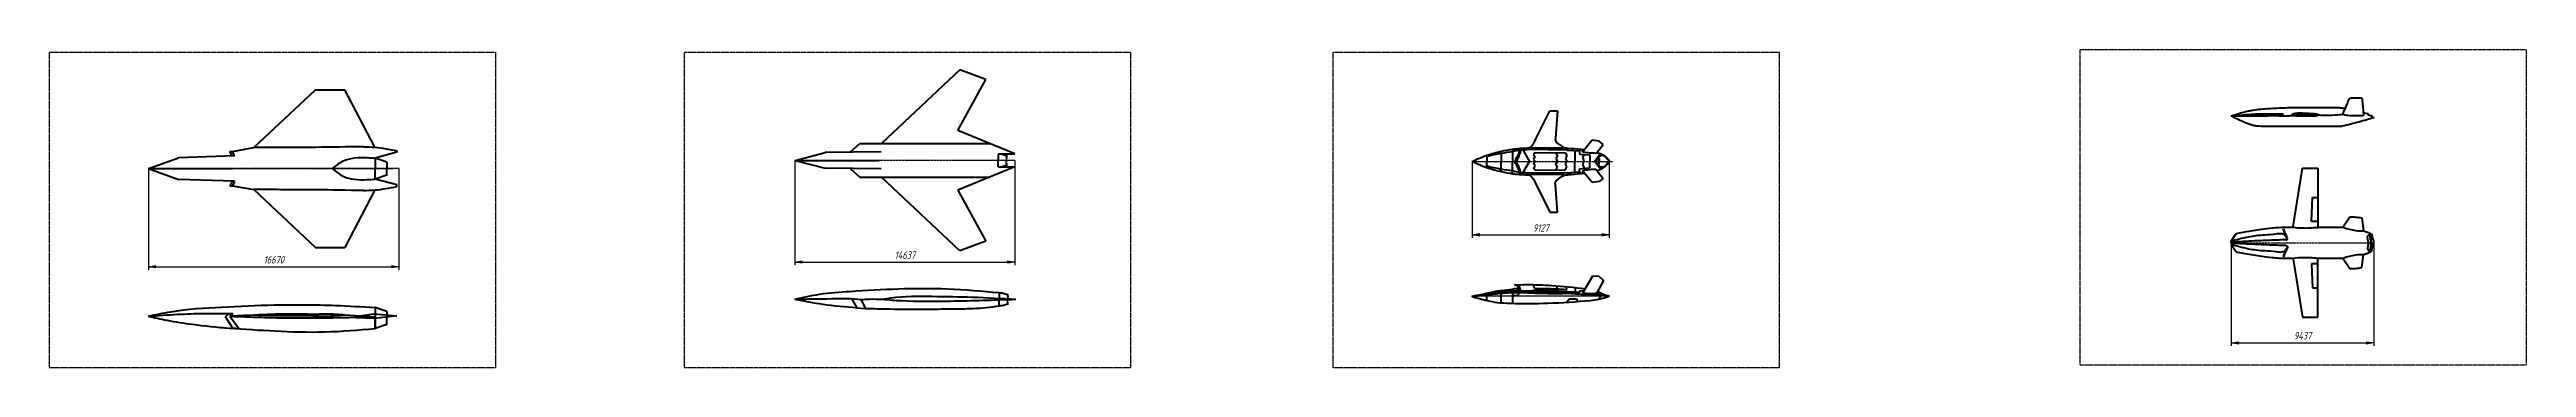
# Model space of a CAD drawing. Header units: millimetres. Extents: x 0 to 1932156, y -475559 to 1027176.
# Drawn here: x 27582 to 29230, y -231651 to -231440 of the extents above; entities that cross this region are included whole.
import ezdxf

# ---------------------------------------------------------------- set-up
doc = ezdxf.new("R2010")
doc.units = ezdxf.units.MM
doc.linetypes.add('CENTER', pattern=[2, 1.25, -0.25, 0.25, -0.25])
doc.linetypes.add('DASHED', pattern=[0.75, 0.5, -0.25])
for name, color, linetype, lineweight in [('_axes (Оси)', 6, 'CENTER', 30), ('_basic (Основной)', 4, 'Continuous', 60), ('_contour (Тонкий)', 7, 'Continuous', 30), ('_invisible (Невидимый)', 1, 'DASHED', 30)]:
    doc.layers.add(name, color=color, linetype=linetype, lineweight=lineweight)
doc.styles.add('ESKD', font='eskd.shx', dxfattribs={"oblique": 15, "height": 5})
doc.dimstyles.new('ESKD', dxfattribs={"dimtxt": 5, "dimasz": 5, "dimexe": 2, "dimexo": 0, "dimgap": 2, "dimtad": 1, "dimtoh": 1, "dimzin": 12, "dimdsep": 46, "dimtxsty": 'ESKD', "dimblk1": 'OPEN', "dimblk2": 'OPEN', "dimsah": 1, "dimcen": 5, "dimclrd": 256, "dimclre": 256, "dimclrt": 2, "dimadec": 0, "dimazin": 0, "dimtfac": 1, "dimtmove": 0, "dimatfit": 3, "dimldrblk": 'OPEN', "dimfxl": 1, "dimtolj": 1, "dimtzin": 12, "dimlwd": -1, "dimlwe": -1, "dimarcsym": 0})

msp = doc.modelspace()

# ---------------------------------------------------------------- blocks, each defined once
blk = doc.blocks.new('_OPEN')
at = {"color": 0, "linetype": 'ByBlock'}
for p, q in [((-1, 0.17), (0, 0)), ((0, 0), (-1, -0.17)), ((0, 0), (-1, 0))]:
    blk.add_line(p, q, dxfattribs=at)
blk = doc.blocks.new('*D89')
at = {"layer": '_contour (Тонкий)', "transparency": 16777216}
for p, q in [((27647.9, -231519), (27647.9, -231586.3)), ((27814.6, -231519), (27814.6, -231586.3)), ((27652.9, -231584.3), (27809.6, -231584.3))]:
    blk.add_line(p, q, dxfattribs=at)
at = {"layer": 'Defpoints', "color": 0, "transparency": 16777216}
for p in [(27647.9, -231519), (27814.6, -231519), (27814.6, -231584.3)]:
    blk.add_point(p, dxfattribs=at)
at = {"layer": '_contour (Тонкий)', "transparency": 16777216, "xscale": 5, "yscale": 5, "zscale": 5, "rotation": 180}
blk.add_blockref('_OPEN', (27647.9, -231584.3), dxfattribs=at)
at = {"layer": '_contour (Тонкий)', "transparency": 16777216, "xscale": 5, "yscale": 5, "zscale": 5}
blk.add_blockref('_OPEN', (27814.6, -231584.3), dxfattribs=at)
at = {"layer": '_contour (Тонкий)', "color": 2, "transparency": 16777216, "insert": (27731.3, -231579.7), "char_height": 5, "attachment_point": 5, "style": 'ESKD'}
blk.add_mtext('\\A1;16670', dxfattribs=at)
blk = doc.blocks.new('*D90')
at = {"layer": '_contour (Тонкий)', "transparency": 16777216}
for p, q in [((28078.1, -231513.5), (28078.1, -231583.2)), ((28224.4, -231513.5), (28224.4, -231583.2)), ((28083.1, -231581.2), (28219.4, -231581.2))]:
    blk.add_line(p, q, dxfattribs=at)
at = {"layer": 'Defpoints', "color": 0, "transparency": 16777216}
for p in [(28078.1, -231513.5), (28224.4, -231513.5), (28224.4, -231581.2)]:
    blk.add_point(p, dxfattribs=at)
at = {"layer": '_contour (Тонкий)', "transparency": 16777216, "xscale": 5, "yscale": 5, "zscale": 5, "rotation": 180}
blk.add_blockref('_OPEN', (28078.1, -231581.2), dxfattribs=at)
at = {"layer": '_contour (Тонкий)', "transparency": 16777216, "xscale": 5, "yscale": 5, "zscale": 5}
blk.add_blockref('_OPEN', (28224.4, -231581.2), dxfattribs=at)
at = {"layer": '_contour (Тонкий)', "color": 2, "transparency": 16777216, "insert": (28151.3, -231576.6), "char_height": 5, "attachment_point": 5, "style": 'ESKD'}
blk.add_mtext('\\A1;14637', dxfattribs=at)
blk = doc.blocks.new('*D91')
at = {"layer": '_contour (Тонкий)', "transparency": 16777216}
for p, q in [((28528.9, -231514.2), (28528.9, -231565.1)), ((28620.1, -231514.2), (28620.1, -231565.1)), ((28533.9, -231563.1), (28615.1, -231563.1))]:
    blk.add_line(p, q, dxfattribs=at)
at = {"layer": 'Defpoints', "color": 0, "transparency": 16777216}
for p in [(28528.9, -231514.2), (28620.1, -231514.2), (28620.1, -231563.1)]:
    blk.add_point(p, dxfattribs=at)
at = {"layer": '_contour (Тонкий)', "transparency": 16777216, "xscale": 5, "yscale": 5, "zscale": 5, "rotation": 180}
blk.add_blockref('_OPEN', (28528.9, -231563.1), dxfattribs=at)
at = {"layer": '_contour (Тонкий)', "transparency": 16777216, "xscale": 5, "yscale": 5, "zscale": 5}
blk.add_blockref('_OPEN', (28620.1, -231563.1), dxfattribs=at)
at = {"layer": '_contour (Тонкий)', "color": 2, "transparency": 16777216, "insert": (28574.5, -231558.5), "char_height": 5, "attachment_point": 5, "style": 'ESKD'}
blk.add_mtext('\\A1;9127', dxfattribs=at)
blk = doc.blocks.new('*D92')
at = {"layer": '_contour (Тонкий)', "transparency": 16777216}
for p, q in [((29034, -231568.3), (29034, -231637.1)), ((29128.8, -231568.3), (29128.8, -231637.1)), ((29039, -231635.1), (29123.8, -231635.1))]:
    blk.add_line(p, q, dxfattribs=at)
at = {"layer": 'Defpoints', "color": 0, "transparency": 16777216}
for p in [(29034, -231568.3), (29128.8, -231568.3), (29128.8, -231635.1)]:
    blk.add_point(p, dxfattribs=at)
at = {"layer": '_contour (Тонкий)', "transparency": 16777216, "xscale": 5, "yscale": 5, "zscale": 5, "rotation": 180}
blk.add_blockref('_OPEN', (29034, -231635.1), dxfattribs=at)
at = {"layer": '_contour (Тонкий)', "transparency": 16777216, "xscale": 5, "yscale": 5, "zscale": 5}
blk.add_blockref('_OPEN', (29128.8, -231635.1), dxfattribs=at)
at = {"layer": '_contour (Тонкий)', "color": 2, "transparency": 16777216, "insert": (29081.4, -231630.3), "char_height": 5, "attachment_point": 5, "style": 'ESKD'}
blk.add_mtext('\\A1;9437', dxfattribs=at)

# ---------------------------------------------------------------- dimensions: what is measured, and where the dimension line sits
at = {"layer": '_contour (Тонкий)', "color": 4, "transparency": 33554687}
dim = msp.add_linear_dim(base=(27814.591, -231584.303), p1=(27647.946, -231518.975), p2=(27814.591, -231518.975), text='16670', dimstyle='ESKD', dxfattribs=at)
dim.commit()
dim.dimension.update_dxf_attribs({"geometry": '*D89', "text_midpoint": (27731.268, -231579.7)})
for p1, p2, distance, text, picture, middle in [((28078.068, -231513.461), (28224.434, -231513.461), -67.777, '14637', '*D90', (28151.251, -231576.608)), ((28528.865, -231514.157), (28620.139, -231514.157), -48.918, '9127', '*D91', (28574.502, -231558.472)), ((29034.019, -231568.314), (29128.751, -231568.314), -66.769, '9437', '*D92', (29081.385, -231630.35))]:
    dim = msp.add_aligned_dim(p1=p1, p2=p2, distance=distance, text=text, dimstyle='ESKD', dxfattribs=at)
    dim.commit()
    dim.dimension.update_dxf_attribs({"geometry": picture, "text_midpoint": middle})

# ---------------------------------------------------------------- linework, layer by layer
at = {"layer": '_axes (Оси)', "transparency": 33554687}
for p, q in [((27647.891, -231518.975), (27768.791, -231518.975)), ((27647.891, -231518.975), (27810.95, -231518.975)), ((27647.891, -231518.975), (27798.691, -231518.975)), ((27647.891, -231518.975), (27768.791, -231518.975)), ((27647.891, -231518.975), (27810.95, -231518.975)), ((27647.891, -231518.975), (27798.691, -231518.975)), ((27814.591, -231518.975), (27647.891, -231518.975)), ((27647.891, -231518.975), (27768.791, -231518.975)), ((27647.891, -231518.975), (27810.95, -231518.975)), ((27647.891, -231518.975), (27798.691, -231518.975)), ((27647.891, -231518.975), (27768.791, -231518.975)), ((27647.891, -231518.975), (27810.95, -231518.975)), ((27647.891, -231518.975), (27798.691, -231518.975)), ((27814.591, -231518.975), (27647.891, -231518.975)), ((27647.891, -231518.975), (27768.791, -231518.975)), ((27647.891, -231518.975), (27810.95, -231518.975)), ((27647.891, -231518.975), (27798.691, -231518.975)), ((27647.891, -231518.975), (27768.791, -231518.975)), ((27647.891, -231518.975), (27810.95, -231518.975)), ((27647.891, -231518.975), (27798.691, -231518.975)), ((27814.591, -231518.975), (27647.891, -231518.975)), ((27647.891, -231518.975), (27768.791, -231518.975)), ((27647.891, -231518.975), (27810.95, -231518.975)), ((27647.891, -231518.975), (27798.691, -231518.975)), ((27647.891, -231518.975), (27768.791, -231518.975)), ((27647.891, -231518.975), (27810.95, -231518.975)), ((27647.891, -231518.975), (27798.691, -231518.975)), ((27814.591, -231518.975), (27647.891, -231518.975)), ((27647.891, -231518.975), (27768.791, -231518.975)), ((27647.891, -231518.975), (27810.95, -231518.975)), ((27647.891, -231518.975), (27798.691, -231518.975)), ((27647.891, -231518.975), (27768.791, -231518.975)), ((27647.891, -231518.975), (27810.95, -231518.975)), ((27647.891, -231518.975), (27798.691, -231518.975)), ((27814.591, -231518.975), (27647.891, -231518.975)), ((27647.891, -231518.975), (27768.791, -231518.975)), ((27647.891, -231518.975), (27810.95, -231518.975)), ((27647.891, -231518.975), (27798.691, -231518.975)), ((27647.891, -231518.975), (27768.791, -231518.975)), ((27647.891, -231518.975), (27810.95, -231518.975)), ((27647.891, -231518.975), (27798.691, -231518.975)), ((27814.591, -231518.975), (27647.891, -231518.975)), ((27647.891, -231518.975), (27768.791, -231518.975)), ((27647.891, -231518.975), (27810.95, -231518.975)), ((27647.891, -231518.975), (27798.691, -231518.975)), ((27647.891, -231518.975), (27768.791, -231518.975)), ((27647.891, -231518.975), (27810.95, -231518.975)), ((27647.891, -231518.975), (27798.691, -231518.975)), ((27814.591, -231518.975), (27647.891, -231518.975)), ((27647.891, -231518.975), (27768.791, -231518.975)), ((27647.891, -231518.975), (27810.95, -231518.975)), ((27647.891, -231518.975), (27798.691, -231518.975)), ((27647.891, -231518.975), (27768.791, -231518.975)), ((27647.891, -231518.975), (27810.95, -231518.975)), ((27647.891, -231518.975), (27798.691, -231518.975)), ((27814.591, -231518.975), (27647.891, -231518.975)), ((27647.891, -231518.975), (27768.791, -231518.975)), ((27647.891, -231518.975), (27810.95, -231518.975)), ((27647.891, -231518.975), (27798.691, -231518.975)), ((27647.891, -231518.975), (27768.791, -231518.975)), ((27647.891, -231518.975), (27810.95, -231518.975)), ((27647.891, -231518.975), (27798.691, -231518.975)), ((27814.591, -231518.975), (27647.891, -231518.975)), ((27647.891, -231518.975), (27768.791, -231518.975)), ((27647.891, -231518.975), (27810.95, -231518.975)), ((27647.891, -231518.975), (27798.691, -231518.975)), ((27647.891, -231518.975), (27768.791, -231518.975)), ((27647.891, -231518.975), (27810.95, -231518.975)), ((27647.891, -231518.975), (27798.691, -231518.975)), ((27814.591, -231518.975), (27647.891, -231518.975)), ((27647.891, -231518.975), (27768.791, -231518.975)), ((27647.891, -231518.975), (27810.95, -231518.975)), ((27647.891, -231518.975), (27798.691, -231518.975)), ((27647.891, -231518.975), (27768.791, -231518.975)), ((27647.891, -231518.975), (27810.95, -231518.975)), ((27647.891, -231518.975), (27798.691, -231518.975)), ((27814.591, -231518.975), (27647.891, -231518.975)), ((27647.891, -231518.975), (27768.791, -231518.975)), ((27647.891, -231518.975), (27810.95, -231518.975)), ((27647.891, -231518.975), (27798.691, -231518.975)), ((27647.891, -231518.975), (27768.791, -231518.975)), ((27647.891, -231518.975), (27810.95, -231518.975)), ((27647.891, -231518.975), (27798.691, -231518.975)), ((27814.591, -231518.975), (27647.891, -231518.975)), ((27647.891, -231518.975), (27768.791, -231518.975)), ((27647.891, -231518.975), (27810.95, -231518.975)), ((27647.891, -231518.975), (27798.691, -231518.975)), ((27647.891, -231518.975), (27768.791, -231518.975)), ((27647.891, -231518.975), (27810.95, -231518.975)), ((27647.891, -231518.975), (27798.691, -231518.975)), ((27814.591, -231518.975), (27647.891, -231518.975)), ((27647.891, -231518.975), (27768.791, -231518.975)), ((27647.891, -231518.975), (27810.95, -231518.975)), ((27647.891, -231518.975), (27798.691, -231518.975)), ((27647.891, -231518.975), (27768.791, -231518.975)), ((27647.891, -231518.975), (27810.95, -231518.975)), ((27647.891, -231518.975), (27798.691, -231518.975)), ((27814.591, -231518.975), (27647.891, -231518.975)), ((27647.891, -231518.975), (27768.791, -231518.975)), ((27647.891, -231518.975), (27810.95, -231518.975)), ((27647.891, -231518.975), (27798.691, -231518.975)), ((27647.891, -231518.975), (27768.791, -231518.975)), ((27647.891, -231518.975), (27810.95, -231518.975)), ((27647.891, -231518.975), (27798.691, -231518.975)), ((27814.591, -231518.975), (27647.891, -231518.975)), ((27647.891, -231518.975), (27768.791, -231518.975)), ((27647.891, -231518.975), (27810.95, -231518.975)), ((27647.891, -231518.975), (27798.691, -231518.975)), ((27647.891, -231518.975), (27768.791, -231518.975)), ((27647.891, -231518.975), (27810.95, -231518.975)), ((27647.891, -231518.975), (27798.691, -231518.975)), ((27814.591, -231518.975), (27647.891, -231518.975)), ((28224.434, -231513.461), (28078.134, -231513.461)), ((28224.434, -231513.461), (28078.134, -231513.461)), ((28528.865, -231514.157), (28622.442, -231514.157)), ((28528.865, -231514.157), (28622.442, -231514.157)), ((29034.019, -231568.314), (29128.751, -231568.314)), ((29034.019, -231568.314), (29128.751, -231568.314))]:
    msp.add_line(p, q, dxfattribs=at)
at = {"layer": '_basic (Основной)', "transparency": 33554687}
for p, q in [((28187.843, -231453.253), (28135.655, -231502.261)), ((28186.475, -231493.6), (28205.242, -231459.526)), ((28205.242, -231459.526), (28187.843, -231453.253)), ((27718.115, -231504.975), (27759.041, -231466.43)), ((27759.041, -231466.43), (27778.541, -231466.43)), ((27798.592, -231504.764), (27778.541, -231466.43)), ((28224.434, -231509.042), (28186.475, -231493.6)), ((28570.994, -231499.66), (28580.472, -231480.397)), ((28580.472, -231480.397), (28585.66, -231480.395)), ((28585.66, -231480.395), (28584.226, -231498.636)), ((29081.482, -231483.104), (29074.657, -231482.931)), ((29127.634, -231483.798), (29127.634, -231484.972)), ((29127.634, -231484.972), (29129.037, -231484.972)), ((27647.891, -231518.975), (27667.993, -231511.826)), ((27705.161, -231510.531), (27667.993, -231511.826)), ((27703.61, -231510.693), (27702.115, -231507.475)), ((27702.115, -231507.475), (27703.741, -231507.475)), ((27703.741, -231507.475), (27718.115, -231504.975)), ((27705.161, -231510.531), (27703.741, -231507.475)), ((27798.723, -231512.005), (27798.803, -231518.975)), ((27813.234, -231508.101), (27798.803, -231511.983)), ((27806.464, -231514.683), (27798.803, -231511.983)), ((27813.234, -231507.045), (27813.234, -231508.101)), ((28078.21, -231513.461), (28098.311, -231508.321)), ((28135.479, -231507.777), (28098.311, -231508.321)), ((28115.174, -231507.777), (28121.23, -231502.261)), ((28121.23, -231502.261), (28207.764, -231502.261)), ((28213.37, -231509.042), (28213.37, -231513.461)), ((28213.37, -231509.042), (28224.434, -231509.042)), ((28213.37, -231509.223), (28215.284, -231509.223)), ((28215.284, -231509.223), (28219.333, -231510.424)), ((28219.281, -231510.868), (28218.537, -231511.326)), ((28218.537, -231511.326), (28219.241, -231511.966)), ((28219.241, -231511.966), (28218.558, -231512.718)), ((28219.333, -231510.424), (28218.85, -231510.633)), ((28218.85, -231510.633), (28219.281, -231510.868)), ((28538.493, -231510.088), (28538.493, -231514.157)), ((28548.215, -231507.384), (28548.215, -231514.157)), ((28555.763, -231505.955), (28555.763, -231514.157)), ((28562.524, -231506.566), (28567.085, -231514.157)), ((28566.134, -231506.332), (28564.532, -231505.283)), ((28592.016, -231506.593), (28566.134, -231506.332)), ((28567.923, -231505.425), (28566.961, -231504.923)), ((28589.681, -231505.429), (28567.923, -231505.425)), ((28570.649, -231511.198), (28569.602, -231512.783)), ((28570.707, -231508.212), (28569.714, -231509.714)), ((28569.714, -231509.714), (28570.649, -231511.198)), ((28570.707, -231508.212), (28591.04, -231508.48)), ((28584.532, -231508.394), (28585.507, -231510.386)), ((28585.507, -231510.386), (28584.537, -231512.215)), ((28584.537, -231512.215), (28585.572, -231514.157)), ((28590.346, -231504.955), (28589.681, -231505.429)), ((28591.925, -231510.461), (28590.893, -231512.245)), ((28590.893, -231512.245), (28591.856, -231514.157)), ((28591.04, -231508.48), (28591.925, -231510.461)), ((28592.929, -231505.369), (28592.016, -231506.593)), ((28592.016, -231506.593), (28600.342, -231507.194)), ((28597.217, -231506.968), (28597.243, -231514.157)), ((28600.342, -231507.194), (28600.837, -231506.037)), ((28600.342, -231507.194), (28600.345, -231509.285)), ((28600.345, -231509.285), (28607.07, -231509.816)), ((28602.466, -231511.826), (28603.264, -231509.515)), ((28602.466, -231511.826), (28603.202, -231514.157)), ((28608.723, -231500.046), (28602.944, -231507.041)), ((28607.07, -231509.816), (28607.07, -231514.157)), ((28613.421, -231500.775), (28608.723, -231500.046)), ((28614.178, -231508.945), (28610.375, -231514.157)), ((28611.249, -231508.819), (28616.01, -231502.835)), ((28613.264, -231512.242), (28612.182, -231512.235)), ((28613.123, -231512.241), (28613.112, -231514.157)), ((28613.264, -231512.242), (28613.264, -231514.157)), ((28616.01, -231502.835), (28613.421, -231500.775)), ((27647.891, -231518.975), (27687.891, -231518.975)), ((27647.891, -231518.975), (27703.891, -231518.975)), ((27647.891, -231518.975), (27667.993, -231526.124)), ((27647.891, -231518.975), (27687.891, -231518.975)), ((27647.891, -231518.975), (27703.891, -231518.975)), ((27647.891, -231518.975), (27687.891, -231518.975)), ((27647.891, -231518.975), (27703.891, -231518.975)), ((27647.891, -231518.975), (27687.891, -231518.975)), ((27647.891, -231518.975), (27703.891, -231518.975)), ((27647.891, -231518.975), (27687.891, -231518.975)), ((27647.891, -231518.975), (27703.891, -231518.975)), ((27647.891, -231518.975), (27687.891, -231518.975)), ((27647.891, -231518.975), (27703.891, -231518.975)), ((27647.891, -231518.975), (27687.891, -231518.975)), ((27647.891, -231518.975), (27703.891, -231518.975)), ((27647.891, -231518.975), (27687.891, -231518.975)), ((27647.891, -231518.975), (27703.891, -231518.975)), ((27647.891, -231518.975), (27687.891, -231518.975)), ((27647.891, -231518.975), (27703.891, -231518.975)), ((27647.891, -231518.975), (27687.891, -231518.975)), ((27647.891, -231518.975), (27703.891, -231518.975)), ((27647.891, -231518.975), (27687.891, -231518.975)), ((27647.891, -231518.975), (27703.891, -231518.975)), ((27647.891, -231518.975), (27687.891, -231518.975)), ((27647.891, -231518.975), (27703.891, -231518.975)), ((27647.891, -231518.975), (27687.891, -231518.975)), ((27647.891, -231518.975), (27703.891, -231518.975)), ((27647.891, -231518.975), (27687.891, -231518.975)), ((27647.891, -231518.975), (27703.891, -231518.975)), ((27647.891, -231518.975), (27687.891, -231518.975)), ((27647.891, -231518.975), (27703.891, -231518.975)), ((27647.891, -231518.975), (27687.891, -231518.975)), ((27647.891, -231518.975), (27703.891, -231518.975)), ((27647.891, -231518.975), (27687.891, -231518.975)), ((27647.891, -231518.975), (27703.891, -231518.975)), ((27647.891, -231518.975), (27687.891, -231518.975)), ((27647.891, -231518.975), (27703.891, -231518.975)), ((27647.891, -231518.975), (27687.891, -231518.975)), ((27647.891, -231518.975), (27703.891, -231518.975)), ((27647.891, -231518.975), (27687.891, -231518.975)), ((27647.891, -231518.975), (27703.891, -231518.975)), ((27647.891, -231518.975), (27687.891, -231518.975)), ((27647.891, -231518.975), (27703.891, -231518.975)), ((27647.891, -231518.975), (27687.891, -231518.975)), ((27647.891, -231518.975), (27703.891, -231518.975)), ((27647.891, -231518.975), (27687.891, -231518.975)), ((27647.891, -231518.975), (27703.891, -231518.975)), ((27647.891, -231518.975), (27687.891, -231518.975)), ((27647.891, -231518.975), (27703.891, -231518.975)), ((27647.891, -231518.975), (27687.891, -231518.975)), ((27647.891, -231518.975), (27703.891, -231518.975)), ((27647.891, -231518.975), (27687.891, -231518.975)), ((27647.891, -231518.975), (27703.891, -231518.975)), ((27647.891, -231518.975), (27687.891, -231518.975)), ((27647.891, -231518.975), (27703.891, -231518.975)), ((27647.891, -231518.975), (27687.891, -231518.975)), ((27647.891, -231518.975), (27703.891, -231518.975)), ((27647.891, -231518.975), (27687.891, -231518.975)), ((27647.891, -231518.975), (27703.891, -231518.975)), ((27647.891, -231518.975), (27687.891, -231518.975)), ((27647.891, -231518.975), (27703.891, -231518.975)), ((27647.891, -231518.975), (27687.891, -231518.975)), ((27647.891, -231518.975), (27703.891, -231518.975)), ((27647.891, -231518.975), (27687.891, -231518.975)), ((27647.891, -231518.975), (27703.891, -231518.975)), ((27705.161, -231527.419), (27667.993, -231526.124)), ((27703.61, -231527.257), (27702.115, -231530.475)), ((27705.161, -231527.419), (27703.741, -231530.475)), ((27798.803, -231525.967), (27798.803, -231518.975)), ((27806.464, -231523.267), (27798.803, -231525.967)), ((27813.234, -231529.849), (27798.803, -231525.967)), ((27806.464, -231514.683), (27806.464, -231518.975)), ((27806.464, -231523.267), (27806.464, -231518.975)), ((28078.21, -231513.461), (28118.21, -231513.461)), ((28078.21, -231513.461), (28134.21, -231513.461)), ((28078.21, -231513.461), (28098.311, -231518.6)), ((28078.21, -231513.461), (28118.21, -231513.461)), ((28078.21, -231513.461), (28134.21, -231513.461)), ((28078.21, -231513.461), (28118.21, -231513.461)), ((28078.21, -231513.461), (28134.21, -231513.461)), ((28078.21, -231513.461), (28118.21, -231513.461)), ((28078.21, -231513.461), (28134.21, -231513.461)), ((28078.21, -231513.461), (28118.21, -231513.461)), ((28078.21, -231513.461), (28134.21, -231513.461)), ((28078.21, -231513.461), (28118.21, -231513.461)), ((28078.21, -231513.461), (28134.21, -231513.461)), ((28078.21, -231513.461), (28118.21, -231513.461)), ((28078.21, -231513.461), (28134.21, -231513.461)), ((28078.21, -231513.461), (28118.21, -231513.461)), ((28078.21, -231513.461), (28134.21, -231513.461)), ((28078.21, -231513.461), (28118.21, -231513.461)), ((28078.21, -231513.461), (28134.21, -231513.461)), ((28078.21, -231513.461), (28118.21, -231513.461)), ((28078.21, -231513.461), (28134.21, -231513.461)), ((28078.21, -231513.461), (28118.21, -231513.461)), ((28078.21, -231513.461), (28134.21, -231513.461)), ((28078.21, -231513.461), (28118.21, -231513.461)), ((28078.21, -231513.461), (28134.21, -231513.461)), ((28078.21, -231513.461), (28118.21, -231513.461)), ((28078.21, -231513.461), (28134.21, -231513.461)), ((28078.21, -231513.461), (28118.21, -231513.461)), ((28078.21, -231513.461), (28134.21, -231513.461)), ((28078.21, -231513.461), (28118.21, -231513.461)), ((28078.21, -231513.461), (28134.21, -231513.461)), ((28078.21, -231513.461), (28118.21, -231513.461)), ((28078.21, -231513.461), (28134.21, -231513.461)), ((28078.21, -231513.461), (28118.21, -231513.461)), ((28078.21, -231513.461), (28134.21, -231513.461)), ((28078.21, -231513.461), (28118.21, -231513.461)), ((28078.21, -231513.461), (28134.21, -231513.461)), ((28078.21, -231513.461), (28118.21, -231513.461)), ((28078.21, -231513.461), (28134.21, -231513.461)), ((28078.21, -231513.461), (28118.21, -231513.461)), ((28078.21, -231513.461), (28134.21, -231513.461)), ((28078.21, -231513.461), (28118.21, -231513.461)), ((28078.21, -231513.461), (28134.21, -231513.461)), ((28078.21, -231513.461), (28118.21, -231513.461)), ((28078.21, -231513.461), (28134.21, -231513.461)), ((28078.21, -231513.461), (28118.21, -231513.461)), ((28078.21, -231513.461), (28134.21, -231513.461)), ((28078.21, -231513.461), (28118.21, -231513.461)), ((28078.21, -231513.461), (28134.21, -231513.461)), ((28078.21, -231513.461), (28118.21, -231513.461)), ((28078.21, -231513.461), (28134.21, -231513.461)), ((28078.21, -231513.461), (28118.21, -231513.461)), ((28078.21, -231513.461), (28134.21, -231513.461)), ((28078.21, -231513.461), (28118.21, -231513.461)), ((28078.21, -231513.461), (28134.21, -231513.461)), ((28078.21, -231513.461), (28118.21, -231513.461)), ((28078.21, -231513.461), (28134.21, -231513.461)), ((28078.21, -231513.461), (28118.21, -231513.461)), ((28078.21, -231513.461), (28134.21, -231513.461)), ((28078.21, -231513.461), (28118.21, -231513.461)), ((28078.21, -231513.461), (28134.21, -231513.461)), ((28078.21, -231513.461), (28118.21, -231513.461)), ((28078.21, -231513.461), (28134.21, -231513.461)), ((28078.21, -231513.461), (28118.21, -231513.461)), ((28078.21, -231513.461), (28118.21, -231513.461)), ((28078.21, -231513.461), (28134.21, -231513.461)), ((28078.21, -231513.461), (28118.21, -231513.461)), ((28078.21, -231513.461), (28134.21, -231513.461)), ((28078.21, -231513.461), (28118.21, -231513.461)), ((28078.21, -231513.461), (28134.21, -231513.461)), ((28078.21, -231513.461), (28118.21, -231513.461)), ((28078.21, -231513.461), (28134.21, -231513.461)), ((28078.21, -231513.461), (28118.21, -231513.461)), ((28078.21, -231513.461), (28134.21, -231513.461)), ((28078.21, -231513.461), (28118.21, -231513.461)), ((28078.21, -231513.461), (28134.21, -231513.461)), ((28078.21, -231513.461), (28118.21, -231513.461)), ((28078.21, -231513.461), (28134.21, -231513.461)), ((28078.21, -231513.461), (28118.21, -231513.461)), ((28078.21, -231513.461), (28134.21, -231513.461)), ((28078.21, -231513.461), (28118.21, -231513.461)), ((28078.21, -231513.461), (28134.21, -231513.461)), ((28078.21, -231513.461), (28118.21, -231513.461)), ((28078.21, -231513.461), (28134.21, -231513.461)), ((28078.21, -231513.461), (28118.21, -231513.461)), ((28078.21, -231513.461), (28134.21, -231513.461)), ((28078.21, -231513.461), (28118.21, -231513.461)), ((28078.21, -231513.461), (28134.21, -231513.461)), ((28078.21, -231513.461), (28118.21, -231513.461)), ((28078.21, -231513.461), (28134.21, -231513.461)), ((28078.21, -231513.461), (28118.21, -231513.461)), ((28078.21, -231513.461), (28134.21, -231513.461)), ((28078.21, -231513.461), (28118.21, -231513.461)), ((28078.21, -231513.461), (28134.21, -231513.461)), ((28078.21, -231513.461), (28118.21, -231513.461)), ((28078.21, -231513.461), (28134.21, -231513.461)), ((28078.21, -231513.461), (28118.21, -231513.461)), ((28078.21, -231513.461), (28134.21, -231513.461)), ((28078.21, -231513.461), (28118.21, -231513.461)), ((28078.21, -231513.461), (28134.21, -231513.461)), ((28078.21, -231513.461), (28118.21, -231513.461)), ((28078.21, -231513.461), (28134.21, -231513.461)), ((28078.21, -231513.461), (28118.21, -231513.461)), ((28078.21, -231513.461), (28134.21, -231513.461)), ((28078.21, -231513.461), (28118.21, -231513.461)), ((28078.21, -231513.461), (28134.21, -231513.461)), ((28078.21, -231513.461), (28118.21, -231513.461)), ((28078.21, -231513.461), (28134.21, -231513.461)), ((28078.21, -231513.461), (28118.21, -231513.461)), ((28078.21, -231513.461), (28134.21, -231513.461)), ((28078.21, -231513.461), (28118.21, -231513.461)), ((28078.21, -231513.461), (28134.21, -231513.461)), ((28078.21, -231513.461), (28118.21, -231513.461)), ((28078.21, -231513.461), (28134.21, -231513.461)), ((28078.21, -231513.461), (28118.21, -231513.461)), ((28078.21, -231513.461), (28134.21, -231513.461)), ((28078.21, -231513.461), (28118.21, -231513.461)), ((28078.21, -231513.461), (28134.21, -231513.461)), ((28078.21, -231513.461), (28118.21, -231513.461)), ((28078.21, -231513.461), (28134.21, -231513.461)), ((28078.21, -231513.461), (28118.21, -231513.461)), ((28078.21, -231513.461), (28134.21, -231513.461)), ((28078.21, -231513.461), (28118.21, -231513.461)), ((28078.21, -231513.461), (28134.21, -231513.461)), ((28078.21, -231513.461), (28118.21, -231513.461)), ((28078.21, -231513.461), (28134.21, -231513.461)), ((28078.21, -231513.461), (28118.21, -231513.461)), ((28135.479, -231519.145), (28098.311, -231518.6)), ((28115.174, -231519.145), (28121.23, -231524.661)), ((28121.23, -231524.661), (28207.764, -231524.661)), ((28187.843, -231573.669), (28135.655, -231524.661)), ((28224.434, -231517.879), (28186.475, -231533.321)), ((28213.37, -231517.879), (28213.37, -231513.461)), ((28213.37, -231517.698), (28215.284, -231517.698)), ((28213.37, -231517.879), (28224.434, -231517.879)), ((28215.284, -231517.698), (28219.333, -231516.497)), ((28218.537, -231515.596), (28219.241, -231514.956)), ((28219.281, -231516.053), (28218.537, -231515.596)), ((28218.558, -231512.718), (28219.263, -231513.461)), ((28218.558, -231514.203), (28219.263, -231513.461)), ((28219.241, -231514.956), (28218.558, -231514.203)), ((28218.85, -231516.288), (28219.281, -231516.053)), ((28219.333, -231516.497), (28218.85, -231516.288)), ((28538.493, -231518.226), (28538.493, -231514.157)), ((28548.215, -231520.93), (28548.215, -231514.157)), ((28555.763, -231522.359), (28555.763, -231514.157)), ((28562.524, -231521.748), (28567.085, -231514.157)), ((28566.134, -231521.982), (28564.532, -231523.031)), ((28592.016, -231521.721), (28566.134, -231521.982)), ((28567.923, -231522.889), (28566.961, -231523.39)), ((28589.681, -231522.885), (28567.923, -231522.889)), ((28569.602, -231512.783), (28570.66, -231514.157)), ((28569.602, -231515.531), (28570.66, -231514.157)), ((28570.649, -231517.115), (28569.602, -231515.531)), ((28569.714, -231518.599), (28570.649, -231517.115)), ((28570.707, -231520.101), (28569.714, -231518.599)), ((28570.707, -231520.101), (28591.04, -231519.834)), ((28570.994, -231528.653), (28580.472, -231547.916)), ((28584.532, -231519.919), (28585.507, -231517.927)), ((28584.537, -231516.099), (28585.572, -231514.157)), ((28585.507, -231517.927), (28584.537, -231516.099)), ((28590.346, -231523.359), (28589.681, -231522.885)), ((28590.893, -231516.069), (28591.856, -231514.157)), ((28591.925, -231517.853), (28590.893, -231516.069)), ((28591.04, -231519.834), (28591.925, -231517.853)), ((28592.016, -231521.721), (28600.342, -231521.12)), ((28592.929, -231522.945), (28592.016, -231521.721)), ((28597.217, -231521.346), (28597.243, -231514.157)), ((28600.342, -231521.12), (28600.345, -231519.029)), ((28600.342, -231521.12), (28600.837, -231522.277)), ((28600.345, -231519.029), (28607.07, -231518.498)), ((28602.466, -231516.487), (28603.202, -231514.157)), ((28602.466, -231516.487), (28603.264, -231518.798)), ((28608.723, -231528.268), (28602.944, -231521.273)), ((28607.07, -231518.498), (28607.07, -231514.157)), ((28613.421, -231527.539), (28608.723, -231528.268)), ((28614.178, -231519.369), (28610.375, -231514.157)), ((28611.249, -231519.495), (28616.01, -231525.479)), ((28613.264, -231516.072), (28612.182, -231516.078)), ((28613.123, -231516.073), (28613.112, -231514.157)), ((28613.264, -231516.072), (28613.264, -231514.157)), ((28616.01, -231525.479), (28613.421, -231527.539)), ((29075.266, -231557.432), (29081.398, -231518.725)), ((29081.398, -231518.725), (29091.65, -231518.725)), ((29091.65, -231518.725), (29091.576, -231557.066)), ((27702.115, -231530.475), (27703.741, -231530.475)), ((27703.741, -231530.475), (27718.115, -231532.975)), ((27718.115, -231532.975), (27759.041, -231571.52)), ((27798.592, -231533.186), (27778.541, -231571.52)), ((27813.234, -231530.905), (27813.234, -231529.849)), ((28186.475, -231533.321), (28205.242, -231567.395)), ((28585.66, -231547.919), (28584.226, -231529.678)), ((29087.337, -231554.254), (29088.063, -231538.308)), ((29088.063, -231538.308), (29091.612, -231538.315)), ((28580.472, -231547.916), (28585.66, -231547.919)), ((29091.581, -231554.254), (29087.337, -231554.254)), ((29092.793, -231557.993), (29108.237, -231557.993)), ((29108.237, -231557.993), (29112.945, -231551.134)), ((29120.969, -231551.78), (29121.941, -231560.343)), ((27759.041, -231571.52), (27778.541, -231571.52)), ((28205.242, -231567.395), (28187.843, -231573.669)), ((29034.301, -231566.554), (29036.798, -231562.961)), ((29034.301, -231570.073), (29036.798, -231573.666)), ((29120.969, -231584.847), (29121.941, -231576.284)), ((28602.563, -231601.618), (28609.071, -231590.288)), ((28609.071, -231590.288), (28613.036, -231590.61)), ((28616.218, -231593.519), (28611.579, -231602.167)), ((28613.036, -231590.61), (28616.218, -231593.519)), ((29075.266, -231579.195), (29081.398, -231617.902)), ((29091.581, -231582.373), (29087.337, -231582.373)), ((29087.337, -231582.373), (29088.063, -231598.319)), ((29091.65, -231617.902), (29091.576, -231579.561)), ((29092.793, -231578.635), (29108.237, -231578.635)), ((29108.237, -231578.635), (29112.945, -231585.494)), ((28115.862, -231605.545), (28121.995, -231606.206)), ((28115.862, -231605.545), (28119.293, -231611.591)), ((28121.995, -231606.206), (28125.118, -231612.098)), ((28214.135, -231601.571), (28214.135, -231605.367)), ((28214.135, -231601.752), (28216.049, -231601.752)), ((28214.135, -231610.408), (28214.135, -231606.329)), ((28214.135, -231610.228), (28216.049, -231610.228)), ((28216.049, -231601.752), (28220.098, -231602.954)), ((28216.049, -231610.228), (28220.098, -231609.026)), ((28220.046, -231603.398), (28219.302, -231603.855)), ((28219.302, -231603.855), (28220.006, -231604.495)), ((28219.302, -231608.125), (28220.006, -231607.485)), ((28220.046, -231608.582), (28219.302, -231608.125)), ((28220.006, -231604.495), (28219.323, -231605.247)), ((28219.323, -231605.247), (28219.732, -231605.677)), ((28219.323, -231606.733), (28219.872, -231606.154)), ((28220.006, -231607.485), (28219.323, -231606.733)), ((28220.098, -231602.954), (28219.615, -231603.163)), ((28219.615, -231603.163), (28220.046, -231603.398)), ((28219.615, -231608.817), (28220.046, -231608.582)), ((28220.098, -231609.026), (28219.615, -231608.817)), ((28538.25, -231602.014), (28538.25, -231606.687)), ((28547.975, -231600.081), (28547.975, -231608.331)), ((28555.579, -231599.157), (28555.579, -231608.715)), ((28563.14, -231601.635), (28555.579, -231601.561)), ((28555.932, -231602.489), (28555.941, -231601.565)), ((28556.424, -231603.473), (28555.932, -231602.489)), ((28556.424, -231603.473), (28559.645, -231603.388)), ((28559.645, -231603.388), (28559.647, -231602.329)), ((28559.71, -231600.464), (28559.733, -231601.478)), ((28579.742, -231601.635), (28563.14, -231601.635)), ((28563.405, -231601.375), (28563.431, -231601.635)), ((28579.742, -231601.232), (28563.95, -231601.232)), ((28569.608, -231597.501), (28570.708, -231596.28)), ((28570.6, -231598.852), (28569.608, -231597.501)), ((28579.742, -231601.232), (28579.742, -231601.635)), ((28584.853, -231599.044), (28585.544, -231597.788)), ((28585.544, -231597.788), (28584.891, -231597.02)), ((28585.989, -231601.419), (28585.974, -231601.638)), ((28585.985, -231601.639), (28592.747, -231602.094)), ((28585.989, -231601.419), (28592.869, -231601.979)), ((28591.988, -231598.323), (28591.243, -231597.579)), ((28591.321, -231599.458), (28591.988, -231598.323)), ((28591.723, -231607.939), (28593.4, -231605.787)), ((28593.4, -231605.787), (28598.291, -231605.691)), ((28597.355, -231598.199), (28597.405, -231601.352)), ((28598.291, -231605.691), (28598.816, -231607.467)), ((28600.51, -231601.586), (28600.425, -231600.05)), ((28600.425, -231600.05), (28603.252, -231600.419)), ((29088.063, -231598.319), (29091.612, -231598.313)), ((27695.116, -231624.653), (27701.826, -231625.281)), ((27699.291, -231617.651), (27701.538, -231615.514)), ((27704.144, -231625.144), (27699.291, -231617.651)), ((27701.538, -231615.514), (27704.03, -231615.438)), ((27704.03, -231615.438), (27702.115, -231617.279)), ((27702.115, -231617.279), (27708.182, -231625.584)), ((27708.182, -231625.584), (27704.144, -231625.144)), ((27759.041, -231615.888), (27759.041, -231616.942)), ((27778.541, -231616.324), (27798.592, -231617.66)), ((27798.259, -231618.87), (27780.117, -231618.132)), ((27788.567, -231616.992), (27797.947, -231615.587)), ((27797.947, -231615.587), (27813.234, -231616.968)), ((27813.234, -231616.968), (27798.259, -231618.87)), ((27798.803, -231611.5), (27798.803, -231625.484)), ((27806.464, -231614.2), (27798.803, -231611.5)), ((27798.803, -231611.82), (27798.803, -231618.492)), ((27798.803, -231625.163), (27798.803, -231618.492)), ((27806.464, -231622.783), (27798.803, -231625.484)), ((27806.464, -231614.2), (27806.464, -231618.492)), ((27806.464, -231622.783), (27806.464, -231618.492)), ((28119.293, -231611.591), (28125.118, -231612.098)), ((29081.398, -231617.902), (29091.65, -231617.902))]:
    msp.add_line(p, q, dxfattribs=at)
msp.add_arc((28590.213, -231717.666), 116.536, 84.93041, 90.257916, dxfattribs=at)
for points in [[(29034.019, -231483.827), (29037.011, -231482.843), (29045.554, -231480.543), (29048.546, -231479.978), (29053.709, -231479.34), (29064.389, -231478.626), (29075.472, -231478.279), (29093.833, -231478.242), (29105.9, -231478.37), (29108.326, -231478.607), (29109.877, -231478.862)], [(29108.239, -231482.727), (29109.188, -231480.302), (29109.877, -231478.862), (29110.957, -231476.328), (29112.308, -231473.155), (29112.782, -231472.28)], [(29112.782, -231472.28), (29112.879, -231472.149), (29113.126, -231472.015), (29113.445, -231471.956), (29114.011, -231471.911)], [(29114.011, -231471.911), (29116.293, -231471.852), (29119.974, -231471.91), (29120.722, -231471.956)], [(29120.722, -231471.956), (29120.788, -231471.964), (29120.893, -231472.012), (29120.994, -231472.192), (29121.04, -231472.477), (29121.52, -231477.194)], [(29121.52, -231477.194), (29121.727, -231479.956), (29121.969, -231483.529)], [(29034.019, -231483.827), (29037.407, -231483.888), (29048.237, -231483.87), (29068.088, -231483.756), (29072.473, -231483.737), (29075.069, -231483.391)], [(29034.019, -231483.827), (29038.036, -231485.844), (29042.764, -231487.977), (29047.766, -231489.806), (29050.877, -231490.385), (29056.642, -231490.721), (29070.531, -231490.723), (29096.284, -231490.725), (29107.515, -231490.786)], [(29034.391, -231483.835), (29039.577, -231483.424), (29047.111, -231482.672), (29053.011, -231482.524), (29059.529, -231482.486), (29067.417, -231482.486), (29068.861, -231482.508)], [(29075.069, -231483.391), (29074.802, -231483.25), (29074.659, -231482.902), (29074.885, -231482.585), (29075.504, -231482.362)], [(29075.069, -231483.391), (29075.808, -231483.582), (29077.77, -231483.736), (29081.212, -231483.736), (29088.02, -231483.755), (29090.635, -231483.678), (29091.539, -231483.448), (29091.75, -231483.179)], [(29075.504, -231482.362), (29076.612, -231482.105), (29083.035, -231481.967), (29087.787, -231482.253), (29090.711, -231482.463), (29091.465, -231482.648), (29091.713, -231482.873), (29091.75, -231483.179)], [(29081.482, -231483.104), (29081.5, -231482.907), (29081.865, -231482.802), (29082.56, -231482.78), (29084.56, -231482.742), (29087.291, -231482.726), (29089.929, -231482.874), (29091.75, -231483.179)], [(29081.482, -231483.104), (29081.508, -231483.208), (29081.64, -231483.266), (29082.176, -231483.315), (29083.339, -231483.332), (29085.97, -231483.34), (29088.313, -231483.332), (29090.54, -231483.291), (29091.75, -231483.179)], [(29091.75, -231483.179), (29095.361, -231483.358), (29103.134, -231483.173), (29108.239, -231482.727)], [(29129.037, -231484.972), (29124.205, -231486.425), (29113.652, -231489.321), (29107.515, -231490.786)], [(29108.239, -231482.727), (29111.522, -231483.436), (29117.407, -231483.64), (29121.969, -231483.529)], [(29121.836, -231481.52), (29123.591, -231481.965), (29125.062, -231482.393)], [(29125.062, -231482.393), (29124.863, -231482.522), (29124.785, -231482.724), (29124.895, -231482.958), (29125.399, -231483.191), (29127.634, -231483.798)], [(27791.065, -231504.375), (27759.069, -231504.832), (27718.115, -231504.975)], [(27770.478, -231518.975), (27777.566, -231513.866), (27784.783, -231511.877), (27793.56, -231511.637), (27798.803, -231511.983)], [(27791.065, -231504.375), (27798.592, -231504.764), (27813.234, -231507.045)], [(28528.865, -231514.157), (28538.438, -231510.107), (28548.221, -231507.382), (28555.755, -231505.956), (28560.222, -231505.47)], [(28566.134, -231506.332), (28562.635, -231506.557), (28560.634, -231506.757), (28555.717, -231507.701), (28548.184, -231508.875), (28538.493, -231510.935)], [(28559.743, -231506.893), (28559.937, -231507.731), (28559.542, -231509.471), (28558.577, -231511.291), (28557.854, -231512.497), (28557.522, -231513.206), (28557.427, -231514.157)], [(28560.222, -231505.47), (28560.69, -231506.526), (28560.801, -231507.507), (28559.987, -231510.449), (28559.1, -231512.318), (28558.637, -231513.502), (28558.637, -231514.157)], [(28560.222, -231505.47), (28564.312, -231505.289), (28566.992, -231504.911), (28569.03, -231503.211), (28570.994, -231499.66)], [(28584.226, -231498.636), (28584.245, -231500.31), (28586.858, -231502.969), (28590.345, -231504.955), (28592.929, -231505.369)], [(28611.249, -231508.819), (28609.048, -231508.75), (28605.288, -231508.422), (28603.26, -231508.052), (28602.412, -231507.751), (28602.153, -231507.532), (28602.63, -231507.207)], [(28602.944, -231507.041), (28602.802, -231507.114), (28602.63, -231507.207)], [(28620.038, -231514.314), (28619.671, -231513.834), (28618.981, -231512.899), (28617.942, -231511.691), (28615.866, -231510.307), (28614.085, -231510.638), (28612.491, -231511.844), (28611.866, -231512.785), (28611.511, -231514.157)], [(27770.478, -231518.975), (27777.566, -231524.084), (27784.783, -231526.073), (27793.56, -231526.313), (27798.803, -231525.967)], [(28528.865, -231514.157), (28538.438, -231518.207), (28548.221, -231520.931), (28555.755, -231522.358), (28560.222, -231522.844)], [(28566.134, -231521.982), (28562.635, -231521.757), (28560.634, -231521.556), (28555.717, -231520.612), (28548.184, -231519.439), (28538.493, -231517.379)], [(28559.743, -231521.42), (28559.937, -231520.583), (28559.542, -231518.843), (28558.577, -231517.023), (28557.854, -231515.816), (28557.522, -231515.108), (28557.427, -231514.157)], [(28560.222, -231522.844), (28560.69, -231521.788), (28560.801, -231520.807), (28559.987, -231517.865), (28559.1, -231515.996), (28558.637, -231514.812), (28558.637, -231514.157)], [(28560.222, -231522.844), (28564.312, -231523.025), (28566.992, -231523.403), (28569.03, -231525.102), (28570.994, -231528.653)], [(28584.226, -231529.678), (28584.245, -231528.004), (28586.858, -231525.345), (28590.345, -231523.359), (28592.929, -231522.945)], [(28611.249, -231519.495), (28609.048, -231519.563), (28605.288, -231519.892), (28603.26, -231520.262), (28602.412, -231520.563), (28602.153, -231520.782), (28602.63, -231521.107)], [(28602.944, -231521.273), (28602.802, -231521.199), (28602.63, -231521.107)], [(28620.038, -231514), (28619.671, -231514.48), (28618.981, -231515.415), (28617.942, -231516.622), (28615.866, -231518.006), (28614.085, -231517.675), (28612.491, -231516.469), (28611.866, -231515.528), (28611.511, -231514.157)], [(27791.065, -231533.576), (27759.069, -231533.118), (27718.115, -231532.975)], [(27791.065, -231533.576), (27798.592, -231533.186), (27813.234, -231530.905)], [(29038.226, -231561.94), (29043, -231561.064), (29054.258, -231559.315), (29061.212, -231558.464), (29065.737, -231558.086), (29072.478, -231558.015), (29074.725, -231558.062)], [(29070.388, -231566.371), (29070.834, -231566.347), (29071.258, -231566.096), (29071.357, -231565.533), (29071.284, -231564.778), (29070.69, -231563.464), (29068.76, -231559.004)], [(29069.654, -231562.76), (29069.449, -231561.854), (29068.904, -231560.15), (29068.76, -231559.004)], [(29074.725, -231558.062), (29074.934, -231557.979), (29075.266, -231557.432)], [(29074.725, -231558.062), (29082.405, -231558.522), (29092.793, -231557.993)], [(29091.576, -231557.066), (29091.6, -231557.414), (29091.863, -231557.778), (29092.375, -231557.945), (29092.793, -231557.993)], [(29108.237, -231557.993), (29110.613, -231558.795), (29114.566, -231559.775), (29119.451, -231560.502), (29121.941, -231560.343)], [(29112.945, -231551.134), (29116.61, -231551.21), (29120.969, -231551.78)], [(29121.941, -231560.343), (29124.606, -231561.297), (29127.532, -231562.713)], [(29034.019, -231568.314), (29034.019, -231567.687), (29034.019, -231567.319), (29034.301, -231566.554)], [(29034.019, -231568.314), (29034.019, -231568.94), (29034.019, -231569.309), (29034.301, -231570.073)], [(29070.388, -231566.371), (29060.732, -231566.711), (29049.672, -231567.136), (29034.023, -231567.996)], [(29070.388, -231570.256), (29060.732, -231569.916), (29049.672, -231569.491), (29034.023, -231568.631)], [(29034.042, -231567.178), (29039.171, -231565.797), (29045.534, -231564.331), (29056.239, -231563.017), (29063.734, -231562.402), (29067.59, -231562.181), (29068.971, -231562.556), (29069.654, -231562.76)], [(29034.042, -231569.449), (29039.171, -231570.83), (29045.534, -231572.296), (29056.239, -231573.61), (29063.734, -231574.225), (29067.59, -231574.447), (29068.971, -231574.071), (29069.654, -231573.867)], [(29036.798, -231562.961), (29037.065, -231562.612), (29037.489, -231562.253), (29038.226, -231561.94)], [(29036.798, -231573.666), (29037.065, -231574.016), (29037.489, -231574.375), (29038.226, -231574.688)], [(29038.226, -231574.688), (29043, -231575.563), (29054.258, -231577.312), (29061.212, -231578.163), (29065.737, -231578.542), (29072.478, -231578.613), (29074.725, -231578.565)], [(29070.388, -231570.256), (29070.834, -231570.28), (29071.258, -231570.531), (29071.357, -231571.094), (29071.284, -231571.849), (29070.69, -231573.163), (29068.76, -231577.623)], [(29069.654, -231573.867), (29069.449, -231574.773), (29068.904, -231576.477), (29068.76, -231577.623)], [(29071.347, -231565.841), (29071.053, -231564.994), (29070.353, -231563.971), (29069.841, -231563.425), (29069.654, -231562.76)], [(29071.347, -231570.786), (29071.053, -231571.634), (29070.353, -231572.657), (29069.841, -231573.202), (29069.654, -231573.867)], [(29074.725, -231578.565), (29082.405, -231578.105), (29092.793, -231578.635)], [(29108.237, -231578.635), (29110.613, -231577.832), (29114.566, -231576.852), (29119.451, -231576.126), (29121.941, -231576.284)], [(29121.941, -231576.284), (29124.606, -231575.33), (29127.532, -231573.914)], [(29125.022, -231568.314), (29124.935, -231566.154), (29124.76, -231564.025), (29125.022, -231563.431), (29125.703, -231563.082), (29126.105, -231562.995), (29127.532, -231562.713)], [(29125.022, -231568.314), (29124.935, -231570.473), (29124.76, -231572.602), (29125.022, -231573.196), (29125.703, -231573.545), (29126.105, -231573.632), (29127.532, -231573.914)], [(29126.786, -231568.314), (29126.786, -231567.061), (29126.629, -231565.194), (29126.195, -231562.978)], [(29126.786, -231568.314), (29126.786, -231569.566), (29126.629, -231571.433), (29126.195, -231573.65)], [(29127.135, -231568.314), (29127.1, -231566.538), (29126.926, -231564.723), (29126.567, -231562.904)], [(29127.135, -231568.314), (29127.1, -231570.09), (29126.926, -231571.904), (29126.567, -231573.723)], [(29127.532, -231562.713), (29127.536, -231563.455), (29127.859, -231564.717), (29128.445, -231566.677), (29128.661, -231567.478), (29128.751, -231568.075), (29128.751, -231568.314)], [(29127.532, -231573.914), (29127.536, -231573.172), (29127.859, -231571.91), (29128.445, -231569.95), (29128.661, -231569.149), (29128.751, -231568.552), (29128.751, -231568.314)], [(29074.725, -231578.565), (29074.934, -231578.648), (29075.266, -231579.195)], [(29091.576, -231579.561), (29091.6, -231579.213), (29091.863, -231578.849), (29092.375, -231578.682), (29092.793, -231578.635)], [(29112.945, -231585.494), (29116.61, -231585.417), (29120.969, -231584.847)], [(27647.891, -231617.279), (27662.706, -231614.258), (27696.625, -231611.184), (27731.677, -231609.778), (27772.403, -231610.087), (27798.803, -231611.5)], [(28077.971, -231605.99), (28094.58, -231602.595), (28114.789, -231600.728), (28146.992, -231599.038), (28179.685, -231599), (28214.135, -231601.571)], [(28077.971, -231605.99), (28089.516, -231605.731), (28115.862, -231605.545)], [(28077.971, -231605.99), (28096.666, -231609.231), (28119.293, -231611.591)], [(28121.995, -231606.206), (28127.735, -231605.814), (28136.42, -231605.99)], [(28125.118, -231612.098), (28141.199, -231612.449), (28166.347, -231612.583), (28185.644, -231612.322), (28196.706, -231612.098), (28214.135, -231610.408)], [(28136.42, -231605.99), (28141.957, -231605.083), (28169.41, -231604.033), (28196.337, -231604.558), (28225.199, -231605.99)], [(28136.42, -231605.99), (28149.149, -231606.921), (28181.168, -231607.183), (28225.199, -231605.99)], [(28528.537, -231604.134), (28538.272, -231602.009), (28547.969, -231600.082), (28555.582, -231599.156), (28558.771, -231598.976), (28559.671, -231599.233)], [(28568.579, -231600.526), (28564.902, -231600.526), (28559.71, -231600.464), (28554.5, -231600.598), (28528.537, -231604.134)], [(28528.537, -231604.134), (28537.028, -231603.259), (28546.038, -231602.207), (28552.704, -231601.663), (28559.751, -231601.477), (28563.405, -231601.375)], [(28528.537, -231604.134), (28532.851, -231605.303), (28545.496, -231608.063), (28554.259, -231608.674), (28579.149, -231608.582), (28607.462, -231606.843)], [(28557.064, -231596.369), (28564.855, -231596.227), (28581.61, -231596.78), (28604.252, -231598.948)], [(28559.71, -231600.464), (28559.671, -231599.233), (28559.5, -231598.191), (28558.968, -231597.256), (28557.855, -231596.611), (28557.064, -231596.369)], [(28592.747, -231602.094), (28588.778, -231602.298), (28579.487, -231602.276), (28567.741, -231601.934), (28563.431, -231601.635)], [(28570.6, -231598.852), (28577.765, -231598.871), (28584.797, -231599.041), (28591.321, -231599.458)], [(28579.736, -231601.635), (28582.091, -231601.845), (28585.502, -231601.715), (28585.985, -231601.639)], [(28579.742, -231601.232), (28582.103, -231601.094), (28585.508, -231601.328), (28585.989, -231601.419)], [(28614.241, -231603.106), (28611.261, -231603.095), (28602.558, -231602.81), (28592.747, -231602.094)], [(28611.579, -231602.167), (28610.281, -231602.313), (28607.146, -231602.315), (28604.192, -231602.093), (28602.563, -231601.618)], [(28607.462, -231606.843), (28613.149, -231605.878), (28620.139, -231603.851)], [(28620.139, -231603.851), (28617.583, -231603.692), (28614.241, -231603.106)], [(27647.891, -231617.279), (27667.492, -231616.026), (27684.572, -231615.398), (27701.538, -231615.514)], [(27647.891, -231617.279), (27660.151, -231619.908), (27677.139, -231622.669), (27701.826, -231625.281)], [(27701.826, -231625.281), (27731.997, -231627.081), (27765.283, -231627.7), (27798.803, -231625.484)], [(27702.115, -231617.279), (27709.114, -231616.753), (27718.115, -231616.415)], [(27702.115, -231617.279), (27743.172, -231618.417), (27798.592, -231617.66)], [(27718.115, -231616.415), (27732.297, -231615.769), (27745.365, -231615.682), (27759.041, -231615.888)], [(27718.115, -231616.415), (27732.297, -231616.741), (27745.365, -231616.824), (27759.041, -231616.942)], [(27759.041, -231615.888), (27768.28, -231615.647), (27778.541, -231616.324)], [(27759.041, -231616.942), (27768.28, -231617.183), (27778.541, -231616.324)]]:
    msp.add_spline(points, degree=3, dxfattribs=at)
for points, knots in [([(28592.929, -231505.369), (28595.559, -231505.545), (28599.104, -231505.782), (28602.578, -231506.261), (28603.473, -231506.401)], [0, 0, 0, 0, 761.18031973, 1025.94884051, 1025.94884051, 1025.94884051, 1025.94884051]), ([(28611.776, -231508.157), (28613.778, -231508.709), (28617.18, -231509.972), (28619.264, -231512.887), (28620.139, -231514.157)], [1839.48910684, 1839.48910684, 1839.48910684, 1839.48910684, 2423.67882482, 2860.59981094, 2860.59981094, 2860.59981094, 2860.59981094]), ([(28592.929, -231522.945), (28595.559, -231522.769), (28599.104, -231522.531), (28602.578, -231522.053), (28603.473, -231521.913)], [0, 0, 0, 0, 761.18031973, 1025.94884051, 1025.94884051, 1025.94884051, 1025.94884051]), ([(28611.776, -231520.157), (28613.778, -231519.604), (28617.18, -231518.342), (28619.264, -231515.427), (28620.139, -231514.157)], [1839.48910684, 1839.48910684, 1839.48910684, 1839.48910684, 2423.67882482, 2860.59981094, 2860.59981094, 2860.59981094, 2860.59981094]), ([(28559.074, -231596.32), (28559.396, -231596.549), (28560.142, -231597.132), (28560.59, -231598.711), (28560.875, -231600.652), (28560.063, -231601.762), (28559.647, -231602.329)], [25.70178847, 25.70178847, 25.70178847, 25.70178847, 136.42012304, 295.24447521, 481.04445801, 675.20963338, 675.20963338, 675.20963338, 675.20963338]), ([(28592.747, -231602.094), (28592.182, -231601.88), (28590.496, -231601.242), (28585.528, -231600.337), (28577.577, -231600.094), (28569.401, -231599.878), (28564.672, -231601.038), (28563.405, -231601.375)], [0, 0, 0, 0, 173.85873722, 518.56747948, 1445.43681875, 2470.03746049, 2846.92290542, 2846.92290542, 2846.92290542, 2846.92290542]), ([(28620.139, -231603.851), (28619.529, -231603.822), (28618.137, -231603.755), (28615.845, -231602.682), (28613.935, -231601.564), (28612.682, -231600.838), (28612.384, -231600.666)], [0, 0, 0, 0, 174.45548563, 398.12044184, 716.04695081, 815.12308741, 815.12308741, 815.12308741, 815.12308741]), ([(28612.384, -231600.666), (28612.65, -231600.903), (28613.193, -231601.39), (28613.805, -231602.055), (28614.512, -231602.871), (28613.85, -231604.291), (28613.372, -231605.29), (28613.082, -231605.892)], [0, 0, 0, 0, 102.08362399, 208.91495356, 266.67304814, 393.70560548, 595.11630368, 595.11630368, 595.11630368, 595.11630368])]:
    msp.add_open_spline(points, degree=3, knots=knots, dxfattribs=at)
at = {"layer": '_contour (Тонкий)', "color": 242, "true_color": 0xcd2027, "transparency": 33554687}
msp.add_line((28620.139, -231603.851), (28528.865, -231603.851), dxfattribs=at)
at = {"layer": '_invisible (Невидимый)', "color": 4, "transparency": 33554687}
for p, q in [((27582.08, -231651.442), (27582.08, -231441.442)), ((27582.08, -231441.442), (27879.08, -231441.442)), ((27879.08, -231651.442), (27879.08, -231441.442)), ((28004.723, -231651.442), (28004.723, -231441.442)), ((28004.723, -231441.442), (28301.723, -231441.442)), ((28301.723, -231651.442), (28301.723, -231441.442)), ((28436.353, -231651.442), (28436.353, -231441.442)), ((28436.353, -231441.442), (28733.353, -231441.442)), ((28733.353, -231651.442), (28733.353, -231441.442)), ((28933.441, -231649.627), (28933.441, -231439.627)), ((28933.441, -231439.627), (29230.441, -231439.627)), ((29230.441, -231649.627), (29230.441, -231439.627)), ((27582.08, -231651.442), (27879.08, -231651.442)), ((28004.723, -231651.442), (28301.723, -231651.442)), ((28436.353, -231651.442), (28733.353, -231651.442)), ((28933.441, -231649.627), (29230.441, -231649.627))]:
    msp.add_line(p, q, dxfattribs=at)

msp.set_redraw_order([(e.dxf.handle, doc.entitydb.next_handle()) for e in msp.query("TEXT MTEXT ATTDEF DIMENSION ARC_DIMENSION")])  # texts and dimensions are drawn at this point

doc.saveas('drawing.dxf')
